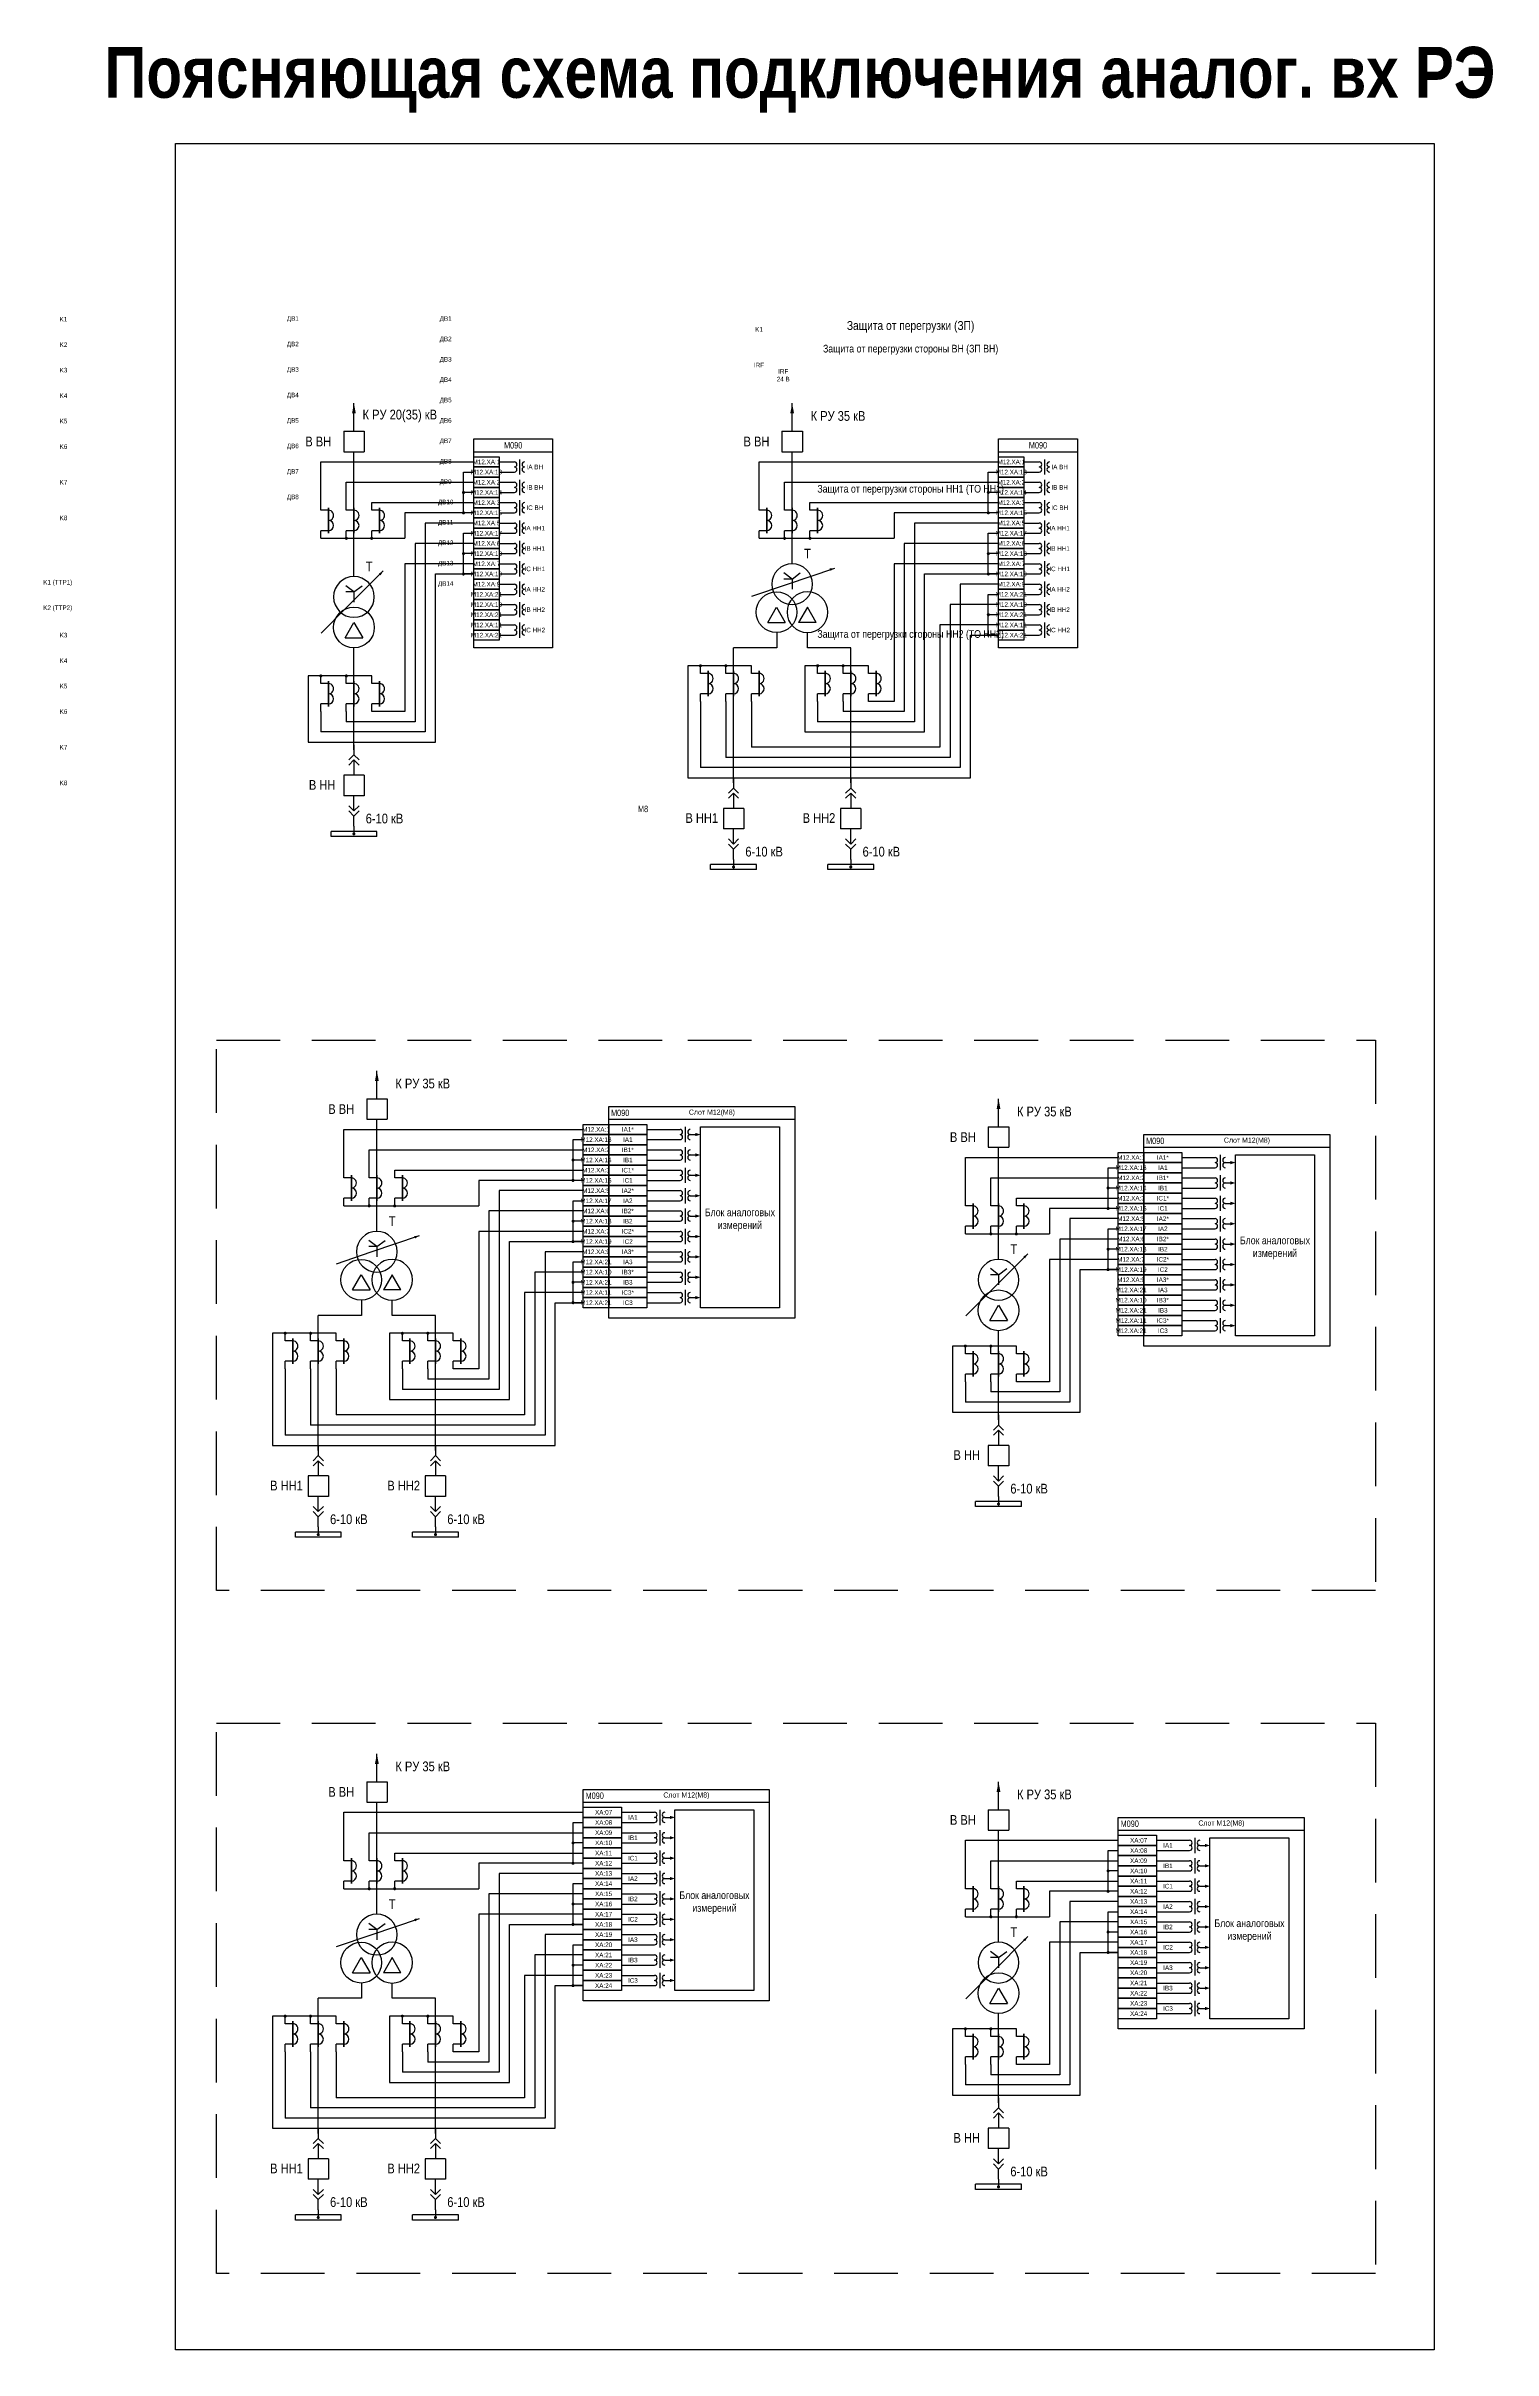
# Model space of a CAD drawing. Header units: millimetres. Extents: x 1657 to 5785, y -558 to 1129.
# Drawn here: x 4847 to 5415, y -159 to 745 of the extents above; entities that cross this region are included whole.
import ezdxf
from ezdxf.enums import TextEntityAlignment as Align

# ---------------------------------------------------------------- set-up
doc = ezdxf.new("R2010")
doc.units = ezdxf.units.MM
doc.linetypes.add('штриховая2', pattern=[0.375, 0.25, -0.125])
for name, color, linetype, lineweight in [('_ОРЗ_0.3', 7, 'Continuous', 30), ('TEXT', 7, 'Continuous', 25), ('Тонкая', 7, 'Continuous', 13)]:
    doc.layers.add(name, color=color, linetype=linetype, lineweight=lineweight)
doc.layers.add('Основная', color=7, linetype='Continuous')
doc.styles.add('1.8_Gost_RD', font='ARIALN.TTF', dxfattribs={"height": 1.8})
doc.styles.add('2.5_Gost_RD', font='ARIALN.TTF', dxfattribs={"height": 2.5})
doc.styles.add('2.5_ISOCPEUR', font='isocpeur.ttf', dxfattribs={"width": 0.9, "height": 2.5})
doc.styles.add('3.5_Gost_RD', font='ARIALN.TTF', dxfattribs={"height": 3.5})
doc.styles.add('Narrow', font='ARIALN.TTF')
doc.styles.add('Вывод', font='ARIALN.TTF', dxfattribs={"height": 2.5})
doc.styles.add('Компонент', font='ARIALN.TTF', dxfattribs={"height": 3.5})

# ---------------------------------------------------------------- blocks, each defined once
blk = doc.blocks.new('*U131')
at = {"layer": 'Основная', "ltscale": 0.25}
for p, q in [((2, 2), (0, 0)), ((0, 0), (2, -2))]:
    blk.add_line(p, q, dxfattribs=at)
blk = doc.blocks.new('*U123')
at = {"layer": 'Основная', "color": 0}
for p, q in [((0, 6), (0, 2)), ((0, 0), (0, -6))]:
    blk.add_line(p, q, dxfattribs=at)
at = {"ltscale": 0.25, "xscale": -1, "rotation": 90}
for p in [(0, 2), (0, 0)]:
    blk.add_blockref('*U131', p, dxfattribs=at)
at = {"layer": 'Основная'}
for tag, height, style, p in [('ОУ2', 3.5, 'Компонент', (-5, 6)), ('В2', 2.5, 'Вывод', (3, 6)), ('ОУ1', 3.5, 'Компонент', (-5, -6)), ('В1', 2.5, 'Вывод', (3, -6))]:
    blk.add_attdef(tag, text='', height=height, dxfattribs=dict(at, style=style)).set_placement(p, align=Align.MIDDLE_CENTER)
blk = doc.blocks.new('*U124')
at = {"layer": 'Основная'}
for p, q in [((0, 0), (-8, 0)), ((-8, -8), (-8, 0)), ((0, -8), (0, 0)), ((0, -8), (-8, -8))]:
    blk.add_line(p, q, dxfattribs=at)
at = {"layer": 'Основная', "style": '2.5_ISOCPEUR'}
blk.add_attdef('ОУ', text='', height=2.5, dxfattribs=at).set_placement((-15, -3), align=Align.MIDDLE_CENTER)
blk = doc.blocks.new('*U127')
at = {"layer": 'Основная', "color": 0}
for p, q in [((0, 0), (0, 6)), ((0, -6), (0, -2))]:
    blk.add_line(p, q, dxfattribs=at)
at = {"ltscale": 0.25, "rotation": 89.99999999999999}
for p in [(0, 0), (0, -2)]:
    blk.add_blockref('*U131', p, dxfattribs=at)
at = {"layer": 'Основная'}
for tag, height, style, p in [('ОУ1', 3.5, 'Компонент', (-5, 6)), ('В1', 2.5, 'Вывод', (3, 6)), ('ОУ2', 3.5, 'Компонент', (-5, -6)), ('В2', 2.5, 'Вывод', (3, -6))]:
    blk.add_attdef(tag, text='', height=height, dxfattribs=dict(at, style=style)).set_placement(p, align=Align.MIDDLE_CENTER)
blk = doc.blocks.new('*U122')
at = {"ltscale": 0.25}
for p, q in [((-3.46, -4), (0, 2)), ((0, 2), (3.46, -4)), ((-3.46, -4), (3.46, -4))]:
    blk.add_line(p, q, dxfattribs=at)
blk.add_circle((0, 0), 8, dxfattribs=at)
at = {"layer": 'Основная', "style": 'Компонент'}
blk.add_attdef('ОУ', text='', height=3.5, dxfattribs=at).set_placement((17, 0), align=Align.MIDDLE_CENTER)
blk = doc.blocks.new('*U125')
at = {"ltscale": 0.25}
for p, q in [((0, 0), (-20, 0)), ((14.44, 0), (0, 0))]:
    blk.add_line(p, q, dxfattribs=at)
blk.add_lwpolyline([(-18, 0, 1, 0, 0), (-20, 0, 0, 0, 0)], format="xyseb", dxfattribs=at)
at = {"layer": 'Основная', "style": '2.5_ISOCPEUR'}
blk.add_attdef('ОС', text='', height=2.5, dxfattribs=at).set_placement((3, 2), align=Align.MIDDLE_CENTER)
blk = doc.blocks.new('*U121')
at = {"ltscale": 0.25}
for q in [(-3.2, 4.4), (3.2, 4.4), (0, -2), (3.21, 2)]:
    blk.add_line((0, 2), q, dxfattribs=at)
blk.add_circle((0, 0), 8, dxfattribs=at)
at = {"layer": 'Основная', "style": 'Компонент'}
blk.add_attdef('ОУ', text='', height=3.5, dxfattribs=at).set_placement((-17, 0), align=Align.MIDDLE_CENTER)
blk = doc.blocks.new('*U126')
at = {"layer": 'Основная'}
for p, q in [((0, 0), (-8, 0)), ((-8, -8), (-8, 0)), ((0, -8), (0, 0)), ((0, -8), (-8, -8))]:
    blk.add_line(p, q, dxfattribs=at)
at = {"layer": 'Основная', "style": '2.5_ISOCPEUR'}
blk.add_attdef('ОУ', text='', height=2.5, dxfattribs=at).set_placement((-15, -3), align=Align.MIDDLE_CENTER)
blk = doc.blocks.new('*U130')
at = {"ltscale": 0.25}
for p, q in [((0, 4), (3, 4)), ((3, 7), (3, 4)), ((0, -4), (3, -4)), ((3, -4), (3, -7))]:
    blk.add_line(p, q, dxfattribs=at)
for centre, major_axis, start_param, end_param in [((0, -2), (-2, 0), 4.712389, 7.853982), ((0, 2), (0, -2), 3.141593, 6.283185)]:
    blk.add_ellipse(centre, major_axis=major_axis, ratio=1, start_param=start_param, end_param=end_param, dxfattribs=at)
at = {"layer": 'Основная', "color": 0, "lineweight": 50}
blk.add_line((0, -5), (0, 5), dxfattribs=at)
at = {"layer": 'Основная', "style": '2.5_ISOCPEUR'}
for tag, p in [('ОУ', (-6, 0)), ('В1', (5, 6)), ('В2', (5, -6))]:
    blk.add_attdef(tag, text='', height=2.5, dxfattribs=at).set_placement(p, align=Align.MIDDLE_CENTER)
blk = doc.blocks.new('*U128')
at = {"layer": 'Основная', "color": 0}
for p, q in [((0, 0), (18, 0)), ((0, -2), (0, 0)), ((18, -2), (18, 0)), ((0, -2), (18, -2))]:
    blk.add_line(p, q, dxfattribs=at)
at = {"layer": 'Основная', "style": '2.5_ISOCPEUR'}
blk.add_attdef('ОШ', text='', height=2.5, dxfattribs=at).set_placement((6, 4), align=Align.MIDDLE_CENTER)
blk = doc.blocks.new('*U129')
at = {"ltscale": 0.25}
for p, q in [((0, 4), (3, 4)), ((3, 7), (3, 4)), ((0, -4), (3, -4)), ((3, -4), (3, -7))]:
    blk.add_line(p, q, dxfattribs=at)
for centre, major_axis, start_param, end_param in [((0, -2), (-2, 0), 4.712389, 7.853982), ((0, 2), (0, -2), 3.141593, 6.283185)]:
    blk.add_ellipse(centre, major_axis=major_axis, ratio=1, start_param=start_param, end_param=end_param, dxfattribs=at)
at = {"layer": 'Основная', "color": 0, "lineweight": 50}
blk.add_line((0, -5), (0, 5), dxfattribs=at)
at = {"layer": 'Основная', "style": '2.5_ISOCPEUR'}
for tag, p in [('ОУ', (-6, 0)), ('В1', (5, 6)), ('В2', (5, -6))]:
    blk.add_attdef(tag, text='', height=2.5, dxfattribs=at).set_placement(p, align=Align.MIDDLE_CENTER)
blk = doc.blocks.new('*U114')
at = {"ltscale": 0.25}
blk.add_line((0, 0), (3, 0), dxfattribs=at)
blk.add_lwpolyline([(2, 0, 1.3, 0, 0), (4, 0, 0, 0, 0)], format="xyseb", dxfattribs=at)

msp = doc.modelspace()

# ---------------------------------------------------------------- linework, layer by layer
for p, q in [((4968, 594), (4968, 605)), ((5140, 594), (5140, 605)), ((4975, 566), (5015, 566)), ((5147, 566), (5221, 566)), ((4977, 332), (4977, 343)), ((5221, 321), (5221, 332)), ((4984, 304), (5058, 304)), ((5228, 293), (5268, 293)), ((4977, 64), (4977, 75)), ((5221, 53), (5221, 64)), ((4984, 36), (5058, 36)), ((5228, 25), (5268, 25))]:
    msp.add_line(p, q)
at = {"ltscale": 100}
for p, q in [((4955, 566), (4955, 582)), ((4955, 582), (5015, 582)), ((5025, 582), (5031, 582)), ((5033, 583), (5033, 577)), ((5127, 566), (5127, 582)), ((5127, 582), (5221, 582)), ((5231, 582), (5237, 582)), ((5239, 583), (5239, 577)), ((4965, 566), (4965, 574)), ((4965, 574), (5015, 574)), ((5011, 562), (5011, 578)), ((5011, 578), (5015, 578)), ((5015, 570), (5011, 570)), ((5025, 578), (5031, 578)), ((5025, 574), (5031, 574)), ((5025, 570), (5031, 570)), ((5033, 575), (5033, 569)), ((5137, 566), (5137, 574)), ((5137, 574), (5221, 574)), ((5217, 562), (5217, 578)), ((5217, 578), (5221, 578)), ((5221, 570), (5217, 570)), ((5231, 578), (5237, 578)), ((5231, 574), (5237, 574)), ((5231, 570), (5237, 570)), ((5239, 575), (5239, 569)), ((5011, 562), (4988, 562)), ((4988, 562), (4988, 552)), ((5015, 562), (5011, 562)), ((5025, 566), (5031, 566)), ((5025, 562), (5031, 562)), ((5033, 567), (5033, 561)), ((5217, 562), (5180, 562)), ((5180, 562), (5180, 552)), ((5221, 562), (5217, 562)), ((5231, 566), (5237, 566)), ((5231, 562), (5237, 562)), ((5239, 567), (5239, 561)), ((4955, 552), (4975, 552)), ((4975, 552), (4988, 552)), ((5011, 538), (5011, 554)), ((5011, 554), (5015, 554)), ((5025, 558), (5031, 558)), ((5025, 554), (5031, 554)), ((5033, 559), (5033, 553)), ((5127, 552), (5147, 552)), ((5147, 552), (5180, 552)), ((5217, 538), (5217, 554)), ((5217, 554), (5221, 554)), ((5231, 558), (5237, 558)), ((5231, 554), (5237, 554)), ((5239, 559), (5239, 553)), ((5015, 546), (5011, 546)), ((5025, 550), (5031, 550)), ((5025, 546), (5031, 546)), ((5033, 551), (5033, 545)), ((5033, 543), (5033, 537)), ((5221, 546), (5217, 546)), ((5231, 550), (5237, 550)), ((5231, 546), (5237, 546)), ((5239, 551), (5239, 545)), ((5239, 543), (5239, 537)), ((5015, 538), (5011, 538)), ((5025, 542), (5031, 542)), ((5025, 538), (5031, 538)), ((5025, 534), (5031, 534)), ((5033, 535), (5033, 529)), ((5221, 538), (5217, 538)), ((5231, 542), (5237, 542)), ((5231, 538), (5237, 538)), ((5231, 534), (5237, 534)), ((5239, 535), (5239, 529)), ((5025, 530), (5031, 530)), ((5025, 526), (5031, 526)), ((5033, 527), (5033, 521)), ((5217, 514), (5217, 530)), ((5217, 530), (5221, 530)), ((5231, 530), (5237, 530)), ((5231, 526), (5237, 526)), ((5239, 527), (5239, 521)), ((5025, 522), (5031, 522)), ((5025, 518), (5031, 518)), ((5033, 519), (5033, 513)), ((5221, 522), (5217, 522)), ((5231, 522), (5237, 522)), ((5231, 518), (5237, 518)), ((5239, 519), (5239, 513)), ((5025, 514), (5031, 514)), ((5221, 514), (5217, 514)), ((5231, 514), (5237, 514)), ((4955, 484), (4955, 476)), ((4965, 484), (4965, 480)), ((5104, 488), (5104, 462)), ((5114, 488), (5114, 466)), ((5124, 488), (5124, 470)), ((5150, 488), (5150, 480)), ((5160, 488), (5160, 484)), ((4964, 304), (4964, 320)), ((4964, 320), (5058, 320)), ((5083, 320), (5096, 320)), ((5098, 321), (5098, 315)), ((4974, 304), (4974, 312)), ((4974, 312), (5058, 312)), ((5054, 300), (5054, 316)), ((5054, 316), (5058, 316)), ((5058, 308), (5054, 308)), ((5083, 316), (5096, 316)), ((5083, 312), (5096, 312)), ((5083, 308), (5096, 308)), ((5098, 313), (5098, 307)), ((5208, 293), (5208, 309)), ((5208, 309), (5268, 309)), ((5293, 309), (5306, 309)), ((5308, 310), (5308, 304)), ((5054, 300), (5017, 300)), ((5017, 300), (5017, 290)), ((5058, 300), (5054, 300)), ((5083, 304), (5096, 304)), ((5083, 300), (5096, 300)), ((5098, 305), (5098, 299)), ((5218, 293), (5218, 301)), ((5218, 301), (5268, 301)), ((5264, 289), (5264, 305)), ((5264, 305), (5268, 305)), ((5293, 305), (5306, 305)), ((5293, 301), (5306, 301)), ((5308, 302), (5308, 296)), ((4964, 290), (4984, 290)), ((4984, 290), (5017, 290)), ((5054, 276), (5054, 292)), ((5054, 292), (5058, 292)), ((5083, 296), (5096, 296)), ((5083, 292), (5096, 292)), ((5098, 297), (5098, 291)), ((5268, 297), (5264, 297)), ((5293, 297), (5306, 297)), ((5293, 293), (5306, 293)), ((5308, 294), (5308, 288)), ((5058, 284), (5054, 284)), ((5083, 288), (5096, 288)), ((5083, 284), (5096, 284)), ((5098, 289), (5098, 283)), ((5098, 281), (5098, 275)), ((5264, 289), (5241, 289)), ((5241, 289), (5241, 279)), ((5268, 289), (5264, 289)), ((5264, 265), (5264, 281)), ((5264, 281), (5268, 281)), ((5293, 289), (5306, 289)), ((5293, 285), (5306, 285)), ((5293, 281), (5306, 281)), ((5308, 286), (5308, 280)), ((5058, 276), (5054, 276)), ((5083, 280), (5096, 280)), ((5083, 276), (5096, 276)), ((5083, 272), (5096, 272)), ((5098, 273), (5098, 267)), ((5208, 279), (5228, 279)), ((5228, 279), (5241, 279)), ((5268, 273), (5264, 273)), ((5293, 277), (5306, 277)), ((5293, 273), (5306, 273)), ((5308, 278), (5308, 272)), ((5054, 252), (5054, 268)), ((5054, 268), (5058, 268)), ((5083, 268), (5096, 268)), ((5083, 264), (5096, 264)), ((5098, 265), (5098, 259)), ((5268, 265), (5264, 265)), ((5293, 269), (5306, 269)), ((5293, 265), (5306, 265)), ((5308, 270), (5308, 264)), ((5058, 260), (5054, 260)), ((5083, 260), (5096, 260)), ((5083, 256), (5096, 256)), ((5098, 257), (5098, 251)), ((5293, 261), (5306, 261)), ((5293, 257), (5306, 257)), ((5308, 262), (5308, 256)), ((5308, 254), (5308, 248)), ((5058, 252), (5054, 252)), ((5083, 252), (5096, 252)), ((5293, 253), (5306, 253)), ((5293, 249), (5306, 249)), ((5293, 245), (5306, 245)), ((5308, 246), (5308, 240)), ((5293, 241), (5306, 241)), ((4941, 226), (4941, 200)), ((4951, 226), (4951, 204)), ((4961, 226), (4961, 208)), ((4987, 226), (4987, 218)), ((4997, 226), (4997, 222)), ((5208, 221), (5208, 213)), ((5218, 221), (5218, 217)), ((4964, 36), (4964, 52)), ((4964, 52), (5058, 52)), ((5054, 32), (5054, 48)), ((5054, 48), (5058, 48)), ((5073, 52), (5086, 52)), ((5073, 48), (5086, 48)), ((5088, 53), (5088, 47)), ((4974, 36), (4974, 44)), ((4974, 44), (5058, 44)), ((5058, 40), (5054, 40)), ((5073, 44), (5086, 44)), ((5073, 40), (5086, 40)), ((5088, 45), (5088, 39)), ((5088, 37), (5088, 31)), ((5208, 25), (5208, 41)), ((5208, 41), (5268, 41)), ((5264, 21), (5264, 37)), ((5264, 37), (5268, 37)), ((5283, 41), (5296, 41)), ((5283, 37), (5296, 37)), ((5298, 42), (5298, 36)), ((5054, 32), (5017, 32)), ((5017, 32), (5017, 22)), ((5058, 32), (5054, 32)), ((5073, 36), (5086, 36)), ((5073, 32), (5086, 32)), ((5073, 28), (5086, 28)), ((5088, 29), (5088, 23)), ((5218, 25), (5218, 33)), ((5218, 33), (5268, 33)), ((5268, 29), (5264, 29)), ((5283, 33), (5296, 33)), ((5283, 29), (5296, 29)), ((5298, 34), (5298, 28)), ((4964, 22), (4984, 22)), ((4984, 22), (5017, 22)), ((5054, 8), (5054, 24)), ((5054, 24), (5058, 24)), ((5073, 24), (5086, 24)), ((5073, 20), (5086, 20)), ((5088, 21), (5088, 15)), ((5264, 21), (5241, 21)), ((5241, 21), (5241, 11)), ((5268, 21), (5264, 21)), ((5283, 25), (5296, 25)), ((5283, 21), (5296, 21)), ((5298, 26), (5298, 20)), ((5058, 16), (5054, 16)), ((5073, 16), (5086, 16)), ((5073, 12), (5086, 12)), ((5088, 13), (5088, 7)), ((5208, 11), (5228, 11)), ((5228, 11), (5241, 11)), ((5264, -3), (5264, 13)), ((5264, 13), (5268, 13)), ((5283, 17), (5296, 17)), ((5283, 13), (5296, 13)), ((5298, 18), (5298, 12)), ((5298, 10), (5298, 4)), ((5058, 8), (5054, 8)), ((5054, -16), (5054, 0)), ((5054, 0), (5058, 0)), ((5073, 8), (5086, 8)), ((5073, 4), (5086, 4)), ((5073, 0), (5086, 0)), ((5088, 5), (5088, -1)), ((5268, 5), (5264, 5)), ((5283, 9), (5296, 9)), ((5283, 5), (5296, 5)), ((5283, 1), (5296, 1)), ((5298, 2), (5298, -4)), ((5058, -8), (5054, -8)), ((5073, -4), (5086, -4)), ((5073, -8), (5086, -8)), ((5088, -3), (5088, -9)), ((5268, -3), (5264, -3)), ((5283, -3), (5296, -3)), ((5283, -7), (5296, -7)), ((5298, -6), (5298, -12)), ((5058, -16), (5054, -16)), ((5073, -12), (5086, -12)), ((5073, -16), (5086, -16)), ((5088, -11), (5088, -17)), ((5283, -11), (5296, -11)), ((5283, -15), (5296, -15)), ((5298, -14), (5298, -20)), ((5283, -19), (5296, -19)), ((5283, -23), (5296, -23)), ((5283, -27), (5296, -27)), ((5298, -22), (5298, -28)), ((4941, -42), (4941, -68)), ((4951, -42), (4951, -64)), ((4961, -42), (4961, -60)), ((4987, -42), (4987, -50)), ((4997, -42), (4997, -46)), ((5208, -47), (5208, -55)), ((5218, -47), (5218, -51))]:
    msp.add_line(p, q, dxfattribs=at)
for points in [[(4898, 707), (5392, 707), (5392, -159), (4898, -159)], [(5015, 584), (5025, 584), (5025, 580), (5015, 580)], [(5015, 580), (5025, 580), (5025, 576), (5015, 576)], [(5221, 584), (5231, 584), (5231, 580), (5221, 580)], [(5221, 580), (5231, 580), (5231, 576), (5221, 576)], [(5015, 576), (5025, 576), (5025, 572), (5015, 572)], [(5015, 572), (5025, 572), (5025, 568), (5015, 568)], [(5221, 576), (5231, 576), (5231, 572), (5221, 572)], [(5221, 572), (5231, 572), (5231, 568), (5221, 568)], [(5015, 568), (5025, 568), (5025, 564), (5015, 564)], [(5015, 564), (5025, 564), (5025, 560), (5015, 560)], [(5221, 568), (5231, 568), (5231, 564), (5221, 564)], [(5221, 564), (5231, 564), (5231, 560), (5221, 560)], [(5015, 560), (5025, 560), (5025, 556), (5015, 556)], [(5015, 556), (5025, 556), (5025, 552), (5015, 552)], [(5015, 552), (5025, 552), (5025, 548), (5015, 548)], [(5221, 560), (5231, 560), (5231, 556), (5221, 556)], [(5221, 556), (5231, 556), (5231, 552), (5221, 552)], [(5221, 552), (5231, 552), (5231, 548), (5221, 548)], [(5015, 548), (5025, 548), (5025, 544), (5015, 544)], [(5015, 544), (5025, 544), (5025, 540), (5015, 540)], [(5221, 548), (5231, 548), (5231, 544), (5221, 544)], [(5221, 544), (5231, 544), (5231, 540), (5221, 540)], [(5015, 540), (5025, 540), (5025, 536), (5015, 536)], [(5015, 536), (5025, 536), (5025, 532), (5015, 532)], [(5221, 540), (5231, 540), (5231, 536), (5221, 536)], [(5221, 536), (5231, 536), (5231, 532), (5221, 532)], [(5015, 532), (5025, 532), (5025, 528), (5015, 528)], [(5015, 528), (5025, 528), (5025, 524), (5015, 524)], [(5221, 532), (5231, 532), (5231, 528), (5221, 528)], [(5221, 528), (5231, 528), (5231, 524), (5221, 524)], [(5015, 524), (5025, 524), (5025, 520), (5015, 520)], [(5015, 520), (5025, 520), (5025, 516), (5015, 516)], [(5015, 516), (5025, 516), (5025, 512), (5015, 512)], [(5221, 524), (5231, 524), (5231, 520), (5221, 520)], [(5221, 520), (5231, 520), (5231, 516), (5221, 516)], [(5221, 516), (5231, 516), (5231, 512), (5221, 512)], [(5058, 322), (5068, 322), (5068, 318), (5058, 318)], [(5058, 318), (5068, 318), (5068, 314), (5058, 314)], [(5068, 322), (5083, 322), (5083, 318), (5068, 318)], [(5068, 318), (5083, 318), (5083, 314), (5068, 314)], [(5104, 321), (5135, 321), (5135, 250), (5104, 250)], [(5058, 314), (5068, 314), (5068, 310), (5058, 310)], [(5058, 310), (5068, 310), (5068, 306), (5058, 306)], [(5068, 314), (5083, 314), (5083, 310), (5068, 310)], [(5068, 310), (5083, 310), (5083, 306), (5068, 306)], [(5268, 311), (5278, 311), (5278, 307), (5268, 307)], [(5278, 311), (5293, 311), (5293, 307), (5278, 307)], [(5314, 310), (5345, 310), (5345, 239), (5314, 239)], [(5058, 306), (5068, 306), (5068, 302), (5058, 302)], [(5058, 302), (5068, 302), (5068, 298), (5058, 298)], [(5068, 306), (5083, 306), (5083, 302), (5068, 302)], [(5068, 302), (5083, 302), (5083, 298), (5068, 298)], [(5268, 307), (5278, 307), (5278, 303), (5268, 303)], [(5268, 303), (5278, 303), (5278, 299), (5268, 299)], [(5268, 299), (5278, 299), (5278, 295), (5268, 295)], [(5278, 307), (5293, 307), (5293, 303), (5278, 303)], [(5278, 303), (5293, 303), (5293, 299), (5278, 299)], [(5278, 299), (5293, 299), (5293, 295), (5278, 295)], [(5058, 298), (5068, 298), (5068, 294), (5058, 294)], [(5058, 294), (5068, 294), (5068, 290), (5058, 290)], [(5058, 290), (5068, 290), (5068, 286), (5058, 286)], [(5068, 298), (5083, 298), (5083, 294), (5068, 294)], [(5068, 294), (5083, 294), (5083, 290), (5068, 290)], [(5068, 290), (5083, 290), (5083, 286), (5068, 286)], [(5268, 295), (5278, 295), (5278, 291), (5268, 291)], [(5268, 291), (5278, 291), (5278, 287), (5268, 287)], [(5278, 295), (5293, 295), (5293, 291), (5278, 291)], [(5278, 291), (5293, 291), (5293, 287), (5278, 287)], [(5058, 286), (5068, 286), (5068, 282), (5058, 282)], [(5058, 282), (5068, 282), (5068, 278), (5058, 278)], [(5068, 286), (5083, 286), (5083, 282), (5068, 282)], [(5068, 282), (5083, 282), (5083, 278), (5068, 278)], [(5268, 287), (5278, 287), (5278, 283), (5268, 283)], [(5268, 283), (5278, 283), (5278, 279), (5268, 279)], [(5278, 287), (5293, 287), (5293, 283), (5278, 283)], [(5278, 283), (5293, 283), (5293, 279), (5278, 279)], [(5058, 278), (5068, 278), (5068, 274), (5058, 274)], [(5058, 274), (5068, 274), (5068, 270), (5058, 270)], [(5068, 278), (5083, 278), (5083, 274), (5068, 274)], [(5068, 274), (5083, 274), (5083, 270), (5068, 270)], [(5268, 279), (5278, 279), (5278, 275), (5268, 275)], [(5268, 275), (5278, 275), (5278, 271), (5268, 271)], [(5278, 279), (5293, 279), (5293, 275), (5278, 275)], [(5278, 275), (5293, 275), (5293, 271), (5278, 271)], [(5058, 270), (5068, 270), (5068, 266), (5058, 266)], [(5058, 266), (5068, 266), (5068, 262), (5058, 262)], [(5068, 270), (5083, 270), (5083, 266), (5068, 266)], [(5068, 266), (5083, 266), (5083, 262), (5068, 262)], [(5268, 271), (5278, 271), (5278, 267), (5268, 267)], [(5268, 267), (5278, 267), (5278, 263), (5268, 263)], [(5268, 263), (5278, 263), (5278, 259), (5268, 259)], [(5278, 271), (5293, 271), (5293, 267), (5278, 267)], [(5278, 267), (5293, 267), (5293, 263), (5278, 263)], [(5278, 263), (5293, 263), (5293, 259), (5278, 259)], [(5058, 262), (5068, 262), (5068, 258), (5058, 258)], [(5058, 258), (5068, 258), (5068, 254), (5058, 254)], [(5058, 254), (5068, 254), (5068, 250), (5058, 250)], [(5068, 262), (5083, 262), (5083, 258), (5068, 258)], [(5068, 258), (5083, 258), (5083, 254), (5068, 254)], [(5068, 254), (5083, 254), (5083, 250), (5068, 250)], [(5268, 259), (5278, 259), (5278, 255), (5268, 255)], [(5268, 255), (5278, 255), (5278, 251), (5268, 251)], [(5278, 259), (5293, 259), (5293, 255), (5278, 255)], [(5278, 255), (5293, 255), (5293, 251), (5278, 251)], [(5268, 251), (5278, 251), (5278, 247), (5268, 247)], [(5268, 247), (5278, 247), (5278, 243), (5268, 243)], [(5278, 251), (5293, 251), (5293, 247), (5278, 247)], [(5278, 247), (5293, 247), (5293, 243), (5278, 243)], [(5268, 243), (5278, 243), (5278, 239), (5268, 239)], [(5278, 243), (5293, 243), (5293, 239), (5278, 239)], [(5058, 54), (5073, 54), (5073, 50), (5058, 50)], [(5058, 50), (5073, 50), (5073, 46), (5058, 46)], [(5058, 46), (5073, 46), (5073, 42), (5058, 42)], [(5094, 53), (5125, 53), (5125, -18), (5094, -18)], [(5058, 42), (5073, 42), (5073, 38), (5058, 38)], [(5058, 38), (5073, 38), (5073, 34), (5058, 34)], [(5268, 43), (5283, 43), (5283, 39), (5268, 39)], [(5268, 39), (5283, 39), (5283, 35), (5268, 35)], [(5304, 42), (5335, 42), (5335, -29), (5304, -29)], [(5058, 34), (5073, 34), (5073, 30), (5058, 30)], [(5058, 30), (5073, 30), (5073, 26), (5058, 26)], [(5268, 35), (5283, 35), (5283, 31), (5268, 31)], [(5268, 31), (5283, 31), (5283, 27), (5268, 27)], [(5058, 26), (5073, 26), (5073, 22), (5058, 22)], [(5058, 22), (5073, 22), (5073, 18), (5058, 18)], [(5268, 27), (5283, 27), (5283, 23), (5268, 23)], [(5268, 23), (5283, 23), (5283, 19), (5268, 19)], [(5268, 19), (5283, 19), (5283, 15), (5268, 15)], [(5058, 18), (5073, 18), (5073, 14), (5058, 14)], [(5058, 14), (5073, 14), (5073, 10), (5058, 10)], [(5058, 10), (5073, 10), (5073, 6), (5058, 6)], [(5268, 15), (5283, 15), (5283, 11), (5268, 11)], [(5268, 11), (5283, 11), (5283, 7), (5268, 7)], [(5058, 6), (5073, 6), (5073, 2), (5058, 2)], [(5058, 2), (5073, 2), (5073, -2), (5058, -2)], [(5268, 7), (5283, 7), (5283, 3), (5268, 3)], [(5268, 3), (5283, 3), (5283, -1), (5268, -1)], [(5058, -2), (5073, -2), (5073, -6), (5058, -6)], [(5058, -6), (5073, -6), (5073, -10), (5058, -10)], [(5268, -1), (5283, -1), (5283, -5), (5268, -5)], [(5268, -5), (5283, -5), (5283, -9), (5268, -9)], [(5268, -9), (5283, -9), (5283, -13), (5268, -13)], [(5058, -10), (5073, -10), (5073, -14), (5058, -14)], [(5058, -14), (5073, -14), (5073, -18), (5058, -18)], [(5268, -13), (5283, -13), (5283, -17), (5268, -17)], [(5268, -17), (5283, -17), (5283, -21), (5268, -21)], [(5268, -21), (5283, -21), (5283, -25), (5268, -25)], [(5268, -25), (5283, -25), (5283, -29), (5268, -29)]]:
    msp.add_lwpolyline(points, close=True, dxfattribs=at)
for points in [[(4968, 537), (4968, 586)], [(5140, 542), (5140, 586)], [(4968, 469), (4968, 509)], [(5117, 456), (5117, 509)], [(5163, 456), (5163, 509)], [(4968, 439), (4968, 436)], [(5117, 426), (5117, 423)], [(5163, 426), (5163, 423)], [(4977, 280), (4977, 324)], [(5221, 269), (5221, 313)], [(4954, 194), (4954, 247)], [(5000, 194), (5000, 247)], [(5221, 206), (5221, 241)], [(5221, 176), (5221, 173)], [(4954, 164), (4954, 161)], [(5000, 164), (5000, 161)], [(4977, 12), (4977, 56)], [(5221, 1), (5221, 45)], [(4954, -74), (4954, -21)], [(5000, -74), (5000, -21)], [(5221, -62), (5221, -27)], [(5221, -92), (5221, -95)], [(4954, -104), (4954, -107)], [(5000, -104), (5000, -107)]]:
    msp.add_lwpolyline(points)
for points in [[(5015, 586), (5046, 586)], [(5221, 586), (5252, 586)], [(5015, 558), (4996, 558), (4996, 476), (4955, 476)], [(5221, 558), (5188, 558), (5188, 480), (5150, 480)], [(5015, 550), (4992, 550), (4992, 480), (4965, 480)], [(5221, 550), (5184, 550), (5184, 484), (5160, 484)], [(4975, 498), (4950, 498), (4950, 472), (5000, 472), (5000, 538), (5015, 538)], [(5015, 542), (4988, 542), (4988, 484), (4975, 484)], [(5221, 534), (5206, 534), (5206, 462), (5104, 462)], [(5170, 502), (5145, 502), (5145, 476), (5192, 476), (5192, 538), (5221, 538)], [(5221, 542), (5180, 542), (5180, 488), (5170, 488)], [(5221, 526), (5202, 526), (5202, 466), (5114, 466)], [(5221, 518), (5198, 518), (5198, 470), (5124, 470)], [(5124, 502), (5099, 502), (5099, 458), (5210, 458), (5210, 514), (5221, 514)], [(5134, 515), (5134, 509), (5117, 509)], [(5163, 509), (5146, 509), (5146, 515)], [(5068, 324), (5141, 324)], [(5278, 313), (5351, 313)], [(5058, 296), (5025, 296), (5025, 218), (4987, 218)], [(5058, 288), (5021, 288), (5021, 222), (4997, 222)], [(5268, 285), (5249, 285), (5249, 213), (5208, 213)], [(5058, 272), (5043, 272), (5043, 200), (4941, 200)], [(5007, 240), (4982, 240), (4982, 214), (5029, 214), (5029, 276), (5058, 276)], [(5058, 280), (5017, 280), (5017, 226), (5007, 226)], [(5268, 277), (5245, 277), (5245, 217), (5218, 217)], [(5058, 264), (5039, 264), (5039, 204), (4951, 204)], [(5228, 235), (5203, 235), (5203, 209), (5253, 209), (5253, 265), (5268, 265)], [(5268, 269), (5241, 269), (5241, 221), (5228, 221)], [(5058, 256), (5035, 256), (5035, 208), (4961, 208)], [(4961, 240), (4936, 240), (4936, 196), (5047, 196), (5047, 252), (5058, 252)], [(4971, 253), (4971, 247), (4954, 247)], [(5000, 247), (4983, 247), (4983, 253)], [(5058, 56), (5131, 56)], [(5268, 45), (5341, 45)], [(5058, 28), (5025, 28), (5025, -50), (4987, -50)], [(5058, 20), (5021, 20), (5021, -46), (4997, -46)], [(5058, 12), (5017, 12), (5017, -42), (5007, -42)], [(5268, 17), (5249, 17), (5249, -55), (5208, -55)], [(5058, 4), (5043, 4), (5043, -68), (4941, -68)], [(5007, -28), (4982, -28), (4982, -54), (5029, -54), (5029, 8), (5058, 8)], [(5268, 9), (5245, 9), (5245, -51), (5218, -51)], [(5268, 1), (5241, 1), (5241, -47), (5228, -47)], [(5058, -4), (5039, -4), (5039, -64), (4951, -64)], [(5228, -33), (5203, -33), (5203, -59), (5253, -59), (5253, -3), (5268, -3)], [(4961, -28), (4936, -28), (4936, -72), (5047, -72), (5047, -16), (5058, -16)], [(4971, -15), (4971, -21), (4954, -21)], [(5058, -12), (5035, -12), (5035, -60), (4961, -60)], [(5000, -21), (4983, -21), (4983, -15)]]:
    msp.add_lwpolyline(points, dxfattribs=at)
at = {"ltscale": 0.25, "const_width": 0.6}
for points in [[(5010.7, 570, -1), (5011.3, 570, -1)], [(5010.7, 569.99, 1), (5011.3, 569.99, 1)], [(5216.7, 570, -1), (5217.3, 570, -1)], [(5216.7, 569.99, 1), (5217.3, 569.99, 1)], [(5010.7, 562, -1), (5011.3, 562, -1)], [(5010.7, 561.99, 1), (5011.3, 561.99, 1)], [(5216.7, 562, -1), (5217.3, 562, -1)], [(5216.7, 561.99, 1), (5217.3, 561.99, 1)], [(4964.7, 552, -1), (4965.3, 552, -1)], [(4964.7, 551.99, 1), (4965.3, 551.99, 1)], [(4974.7, 552, -1), (4975.3, 552, -1)], [(4974.7, 551.99, 1), (4975.3, 551.99, 1)], [(5136.7, 552, -1), (5137.3, 552, -1)], [(5136.7, 551.99, 1), (5137.3, 551.99, 1)], [(5146.7, 552, -1), (5147.3, 552, -1)], [(5146.7, 551.99, 1), (5147.3, 551.99, 1)], [(5010.7, 546, -1), (5011.3, 546, -1)], [(5010.7, 545.99, 1), (5011.3, 545.99, 1)], [(5216.7, 546, -1), (5217.3, 546, -1)], [(5216.7, 545.99, 1), (5217.3, 545.99, 1)], [(5010.7, 538, -1), (5011.3, 538, -1)], [(5010.7, 537.99, 1), (5011.3, 537.99, 1)], [(5216.7, 538, -1), (5217.3, 538, -1)], [(5216.7, 537.99, 1), (5217.3, 537.99, 1)], [(5216.7, 522, -1), (5217.3, 522, -1)], [(5216.7, 521.99, 1), (5217.3, 521.99, 1)], [(5216.7, 514, -1), (5217.3, 514, -1)], [(5216.7, 513.99, 1), (5217.3, 513.99, 1)], [(4954.7, 498, -1), (4955.3, 498, -1)], [(4954.7, 497.99, 1), (4955.3, 497.99, 1)], [(4964.7, 498, -1), (4965.3, 498, -1)], [(4964.7, 497.99, 1), (4965.3, 497.99, 1)], [(5103.7, 502, -1), (5104.3, 502, -1)], [(5103.7, 501.99, 1), (5104.3, 501.99, 1)], [(5113.7, 502, -1), (5114.3, 502, -1)], [(5113.7, 501.99, 1), (5114.3, 501.99, 1)], [(5149.7, 502, -1), (5150.3, 502, -1)], [(5149.7, 501.99, 1), (5150.3, 501.99, 1)], [(5159.7, 502, -1), (5160.3, 502, -1)], [(5159.7, 501.99, 1), (5160.3, 501.99, 1)], [(4967.7, 436, -1), (4968.3, 436, -1)], [(4967.7, 435.99, 1), (4968.3, 435.99, 1)], [(5116.7, 423, -1), (5117.3, 423, -1)], [(5116.7, 422.99, 1), (5117.3, 422.99, 1)], [(5162.7, 423, -1), (5163.3, 423, -1)], [(5162.7, 422.99, 1), (5163.3, 422.99, 1)], [(5053.7, 308, -1), (5054.3, 308, -1)], [(5053.7, 307.99, 1), (5054.3, 307.99, 1)], [(5053.7, 300, -1), (5054.3, 300, -1)], [(5053.7, 299.99, 1), (5054.3, 299.99, 1)], [(4973.7, 290, -1), (4974.3, 290, -1)], [(4973.7, 289.99, 1), (4974.3, 289.99, 1)], [(4983.7, 290, -1), (4984.3, 290, -1)], [(4983.7, 289.99, 1), (4984.3, 289.99, 1)], [(5263.7, 297, -1), (5264.3, 297, -1)], [(5263.7, 296.99, 1), (5264.3, 296.99, 1)], [(5263.7, 289, -1), (5264.3, 289, -1)], [(5263.7, 288.99, 1), (5264.3, 288.99, 1)], [(5053.7, 284, -1), (5054.3, 284, -1)], [(5053.7, 283.99, 1), (5054.3, 283.99, 1)], [(5053.7, 276, -1), (5054.3, 276, -1)], [(5053.7, 275.99, 1), (5054.3, 275.99, 1)], [(5217.7, 279, -1), (5218.3, 279, -1)], [(5217.7, 278.99, 1), (5218.3, 278.99, 1)], [(5227.7, 279, -1), (5228.3, 279, -1)], [(5227.7, 278.99, 1), (5228.3, 278.99, 1)], [(5263.7, 273, -1), (5264.3, 273, -1)], [(5263.7, 272.99, 1), (5264.3, 272.99, 1)], [(5263.7, 265, -1), (5264.3, 265, -1)], [(5263.7, 264.99, 1), (5264.3, 264.99, 1)], [(5053.7, 260, -1), (5054.3, 260, -1)], [(5053.7, 259.99, 1), (5054.3, 259.99, 1)], [(5053.7, 252, -1), (5054.3, 252, -1)], [(5053.7, 251.99, 1), (5054.3, 251.99, 1)], [(4940.7, 240, -1), (4941.3, 240, -1)], [(4940.7, 239.99, 1), (4941.3, 239.99, 1)], [(4950.7, 240, -1), (4951.3, 240, -1)], [(4950.7, 239.99, 1), (4951.3, 239.99, 1)], [(4986.7, 240, -1), (4987.3, 240, -1)], [(4986.7, 239.99, 1), (4987.3, 239.99, 1)], [(4996.7, 240, -1), (4997.3, 240, -1)], [(4996.7, 239.99, 1), (4997.3, 239.99, 1)], [(5207.7, 235, -1), (5208.3, 235, -1)], [(5207.7, 234.99, 1), (5208.3, 234.99, 1)], [(5217.7, 235, -1), (5218.3, 235, -1)], [(5217.7, 234.99, 1), (5218.3, 234.99, 1)], [(5220.7, 173, -1), (5221.3, 173, -1)], [(5220.7, 172.99, 1), (5221.3, 172.99, 1)], [(4953.7, 161, -1), (4954.3, 161, -1)], [(4953.7, 160.99, 1), (4954.3, 160.99, 1)], [(4999.7, 161, -1), (5000.3, 161, -1)], [(4999.7, 160.99, 1), (5000.3, 160.99, 1)], [(5053.7, 40, -1), (5054.3, 40, -1)], [(5053.7, 39.99, 1), (5054.3, 39.99, 1)], [(5053.7, 32, -1), (5054.3, 32, -1)], [(5053.7, 31.99, 1), (5054.3, 31.99, 1)], [(5263.7, 29, -1), (5264.3, 29, -1)], [(5263.7, 28.99, 1), (5264.3, 28.99, 1)], [(4973.7, 22, -1), (4974.3, 22, -1)], [(4973.7, 21.99, 1), (4974.3, 21.99, 1)], [(4983.7, 22, -1), (4984.3, 22, -1)], [(4983.7, 21.99, 1), (4984.3, 21.99, 1)], [(5263.7, 21, -1), (5264.3, 21, -1)], [(5263.7, 20.99, 1), (5264.3, 20.99, 1)], [(5053.7, 16, -1), (5054.3, 16, -1)], [(5053.7, 15.99, 1), (5054.3, 15.99, 1)], [(5217.7, 11, -1), (5218.3, 11, -1)], [(5217.7, 10.99, 1), (5218.3, 10.99, 1)], [(5227.7, 11, -1), (5228.3, 11, -1)], [(5227.7, 10.99, 1), (5228.3, 10.99, 1)], [(5053.7, 8, -1), (5054.3, 8, -1)], [(5053.7, 7.99, 1), (5054.3, 7.99, 1)], [(5263.7, 5, -1), (5264.3, 5, -1)], [(5263.7, 4.99, 1), (5264.3, 4.99, 1)], [(5053.7, -8, -1), (5054.3, -8, -1)], [(5053.7, -8.01, 1), (5054.3, -8.01, 1)], [(5263.7, -3, -1), (5264.3, -3, -1)], [(5263.7, -3.01, 1), (5264.3, -3.01, 1)], [(5053.7, -16, -1), (5054.3, -16, -1)], [(5053.7, -16.01, 1), (5054.3, -16.01, 1)], [(4940.7, -28, -1), (4941.3, -28, -1)], [(4940.7, -28.01, 1), (4941.3, -28.01, 1)], [(4950.7, -28, -1), (4951.3, -28, -1)], [(4950.7, -28.01, 1), (4951.3, -28.01, 1)], [(4986.7, -28, -1), (4987.3, -28, -1)], [(4986.7, -28.01, 1), (4987.3, -28.01, 1)], [(4996.7, -28, -1), (4997.3, -28, -1)], [(4996.7, -28.01, 1), (4997.3, -28.01, 1)], [(5207.7, -33, -1), (5208.3, -33, -1)], [(5207.7, -33.01, 1), (5208.3, -33.01, 1)], [(5217.7, -33, -1), (5218.3, -33, -1)], [(5217.7, -33.01, 1), (5218.3, -33.01, 1)], [(5220.7, -95, -1), (5221.3, -95, -1)], [(5220.7, -95.01, 1), (5221.3, -95.01, 1)], [(4953.7, -107, -1), (4954.3, -107, -1)], [(4953.7, -107.01, 1), (4954.3, -107.01, 1)], [(4999.7, -107, -1), (5000.3, -107, -1)], [(4999.7, -107.01, 1), (5000.3, -107.01, 1)]]:
    msp.add_lwpolyline(points, format="xyb", close=True, dxfattribs=at)
at = {"color": 2, "linetype": 'штриховая2', "ltscale": 100}
msp.add_lwpolyline([(4914, 355), (5099, 355), (5369, 355), (5369, 139), (4914, 139)], close=True, dxfattribs=at)
at = {"linetype": 'штриховая2', "ltscale": 100}
msp.add_lwpolyline([(4914, 87), (5099, 87), (5369, 87), (5369, -129), (4914, -129)], close=True, dxfattribs=at)
at = {"ltscale": 100}
for centre, start, end in [((5031, 581), 270, 90), ((5031, 579), 270, 90), ((5035, 581), 90, 270), ((5035, 579), 90, 270), ((5237, 581), 270, 90), ((5237, 579), 270, 90), ((5241, 581), 90, 270), ((5241, 579), 90, 270), ((5031, 573), 270, 90), ((5031, 571), 270, 90), ((5035, 573), 90, 270), ((5035, 571), 90, 270), ((5237, 573), 270, 90), ((5237, 571), 270, 90), ((5241, 573), 90, 270), ((5241, 571), 90, 270), ((5031, 565), 270, 90), ((5031, 563), 270, 90), ((5035, 565), 90, 270), ((5035, 563), 90, 270), ((5237, 565), 270, 90), ((5237, 563), 270, 90), ((5241, 565), 90, 270), ((5241, 563), 90, 270), ((5031, 557), 270, 90), ((5031, 555), 270, 90), ((5035, 557), 90, 270), ((5035, 555), 90, 270), ((5237, 557), 270, 90), ((5237, 555), 270, 90), ((5241, 557), 90, 270), ((5241, 555), 90, 270), ((5031, 549), 270, 90), ((5031, 547), 270, 90), ((5035, 549), 90, 270), ((5035, 547), 90, 270), ((5237, 549), 270, 90), ((5237, 547), 270, 90), ((5241, 549), 90, 270), ((5241, 547), 90, 270), ((5031, 541), 270, 90), ((5031, 539), 270, 90), ((5031, 533), 270, 90), ((5035, 541), 90, 270), ((5035, 539), 90, 270), ((5035, 533), 90, 270), ((5237, 541), 270, 90), ((5237, 539), 270, 90), ((5237, 533), 270, 90), ((5241, 541), 90, 270), ((5241, 539), 90, 270), ((5241, 533), 90, 270), ((5031, 531), 270, 90), ((5031, 525), 270, 90), ((5035, 531), 90, 270), ((5035, 525), 90, 270), ((5237, 531), 270, 90), ((5237, 525), 270, 90), ((5241, 531), 90, 270), ((5241, 525), 90, 270), ((5031, 523), 270, 90), ((5031, 517), 270, 90), ((5031, 515), 270, 90), ((5035, 523), 90, 270), ((5035, 517), 90, 270), ((5035, 515), 90, 270), ((5237, 523), 270, 90), ((5237, 517), 270, 90), ((5237, 515), 270, 90), ((5241, 523), 90, 270), ((5241, 517), 90, 270), ((5241, 515), 90, 270), ((5096, 319), 270, 90), ((5096, 317), 270, 90), ((5100, 319), 90, 270), ((5100, 317), 90, 270), ((5096, 311), 270, 90), ((5096, 309), 270, 90), ((5100, 311), 90, 270), ((5100, 309), 90, 270), ((5306, 308), 270, 90), ((5310, 308), 90, 270), ((5096, 303), 270, 90), ((5096, 301), 270, 90), ((5100, 303), 90, 270), ((5100, 301), 90, 270), ((5306, 306), 270, 90), ((5306, 300), 270, 90), ((5306, 298), 270, 90), ((5310, 306), 90, 270), ((5310, 300), 90, 270), ((5310, 298), 90, 270), ((5096, 295), 270, 90), ((5096, 293), 270, 90), ((5100, 295), 90, 270), ((5100, 293), 90, 270), ((5306, 292), 270, 90), ((5306, 290), 270, 90), ((5310, 292), 90, 270), ((5310, 290), 90, 270), ((5096, 287), 270, 90), ((5096, 285), 270, 90), ((5100, 287), 90, 270), ((5100, 285), 90, 270), ((5306, 284), 270, 90), ((5306, 282), 270, 90), ((5310, 284), 90, 270), ((5310, 282), 90, 270), ((5096, 279), 270, 90), ((5096, 277), 270, 90), ((5096, 271), 270, 90), ((5100, 279), 90, 270), ((5100, 277), 90, 270), ((5100, 271), 90, 270), ((5306, 276), 270, 90), ((5306, 274), 270, 90), ((5310, 276), 90, 270), ((5310, 274), 90, 270), ((5096, 269), 270, 90), ((5096, 263), 270, 90), ((5100, 269), 90, 270), ((5100, 263), 90, 270), ((5306, 268), 270, 90), ((5306, 266), 270, 90), ((5310, 268), 90, 270), ((5310, 266), 90, 270), ((5096, 261), 270, 90), ((5096, 255), 270, 90), ((5096, 253), 270, 90), ((5100, 261), 90, 270), ((5100, 255), 90, 270), ((5100, 253), 90, 270), ((5306, 260), 270, 90), ((5306, 258), 270, 90), ((5310, 260), 90, 270), ((5310, 258), 90, 270), ((5306, 252), 270, 90), ((5306, 250), 270, 90), ((5306, 244), 270, 90), ((5310, 252), 90, 270), ((5310, 250), 90, 270), ((5310, 244), 90, 270), ((5306, 242), 270, 90), ((5310, 242), 90, 270), ((5086, 51), 270, 90), ((5086, 49), 270, 90), ((5090, 51), 90, 270), ((5090, 49), 90, 270), ((5086, 43), 270, 90), ((5086, 41), 270, 90), ((5090, 43), 90, 270), ((5090, 41), 90, 270), ((5296, 40), 270, 90), ((5296, 38), 270, 90), ((5300, 40), 90, 270), ((5300, 38), 90, 270), ((5086, 35), 270, 90), ((5086, 33), 270, 90), ((5086, 27), 270, 90), ((5090, 35), 90, 270), ((5090, 33), 90, 270), ((5090, 27), 90, 270), ((5296, 32), 270, 90), ((5296, 30), 270, 90), ((5300, 32), 90, 270), ((5300, 30), 90, 270), ((5086, 25), 270, 90), ((5086, 19), 270, 90), ((5090, 25), 90, 270), ((5090, 19), 90, 270), ((5296, 24), 270, 90), ((5296, 22), 270, 90), ((5300, 24), 90, 270), ((5300, 22), 90, 270), ((5086, 17), 270, 90), ((5086, 11), 270, 90), ((5086, 9), 270, 90), ((5090, 17), 90, 270), ((5090, 11), 90, 270), ((5090, 9), 90, 270), ((5296, 16), 270, 90), ((5296, 14), 270, 90), ((5300, 16), 90, 270), ((5300, 14), 90, 270), ((5086, 3), 270, 90), ((5086, 1), 270, 90), ((5090, 3), 90, 270), ((5090, 1), 90, 270), ((5296, 8), 270, 90), ((5296, 6), 270, 90), ((5296, 0), 270, 90), ((5300, 8), 90, 270), ((5300, 6), 90, 270), ((5300, 0), 90, 270), ((5086, -5), 270, 90), ((5086, -7), 270, 90), ((5090, -5), 90, 270), ((5090, -7), 90, 270), ((5296, -2), 270, 90), ((5296, -8), 270, 90), ((5296, -10), 270, 90), ((5300, -2), 90, 270), ((5300, -8), 90, 270), ((5300, -10), 90, 270), ((5086, -13), 270, 90), ((5086, -15), 270, 90), ((5090, -13), 90, 270), ((5090, -15), 90, 270), ((5296, -16), 270, 90), ((5296, -18), 270, 90), ((5300, -16), 90, 270), ((5300, -18), 90, 270), ((5296, -24), 270, 90), ((5296, -26), 270, 90), ((5300, -24), 90, 270), ((5300, -26), 90, 270)]:
    msp.add_arc(centre, 1, start, end, dxfattribs=at)
at = {"layer": '_ОРЗ_0.3', "ltscale": 100}
for points in [[(5015, 591), (5046, 591), (5046, 509), (5015, 509)], [(5221, 591), (5252, 591), (5252, 509), (5221, 509)], [(5068, 329), (5141, 329), (5141, 246), (5068, 246)], [(5278, 318), (5351, 318), (5351, 235), (5278, 235)], [(5058, 61), (5131, 61), (5131, -22), (5058, -22)], [(5268, 50), (5341, 50), (5341, -33), (5268, -33)]]:
    msp.add_lwpolyline(points, close=True, dxfattribs=at)
at = {"layer": 'Тонкая', "ltscale": 0.3}
for points in [[(4968, 605, 0, 1.5, 0), (4968, 601, 0, 0, 0)], [(5140, 605, 0, 1.5, 0), (5140, 601, 0, 0, 0)], [(4977, 343, 0, 1.5, 0), (4977, 339, 0, 0, 0)], [(5221, 332, 0, 1.5, 0), (5221, 328, 0, 0, 0)], [(4977, 75, 0, 1.5, 0), (4977, 71, 0, 0, 0)], [(5221, 64, 0, 1.5, 0), (5221, 60, 0, 0, 0)]]:
    msp.add_lwpolyline(points, format="xyseb", dxfattribs=at)

# ---------------------------------------------------------------- block references
at = {"ltscale": 0.35, "rotation": 180}
for p in [(4964, 586), (5136, 586), (4973, 324), (5217, 313), (4973, 56), (5217, 45)]:
    msp.add_blockref('*U126', p, dxfattribs=at)
at = {"ltscale": 0.25}
for name, p, rotation in [('*U129', (4958, 559), 180), ('*U130', (4968, 559), 180), ('*U130', (4978, 559), 180), ('*U129', (5130, 559), 180), ('*U130', (5140, 559), 180), ('*U130', (5150, 559), 180), ('*U125', (4965.36, 525.05), 224.9999999999999), ('*U125', (5137.8, 533.91), 198.7392877131279), ('*U129', (4958, 491), 180), ('*U130', (4968, 491), 180), ('*U130', (4978, 491), 180), ('*U129', (5107, 495), 180), ('*U130', (5117, 495), 180), ('*U130', (5127, 495), 180), ('*U129', (5153, 495), 180), ('*U130', (5163, 495), 180), ('*U130', (5173, 495), 180), ('*U129', (4967, 297), 180), ('*U130', (4977, 297), 180), ('*U130', (4987, 297), 180), ('*U129', (5211, 286), 180), ('*U130', (5221, 286), 180), ('*U130', (5231, 286), 180), ('*U125', (4974.8, 271.91), 198.7392877131279), ('*U125', (5218.36, 257.05), 224.9999999999999), ('*U129', (4944, 233), 180), ('*U130', (4954, 233), 180), ('*U130', (4964, 233), 180), ('*U129', (4990, 233), 180), ('*U130', (5000, 233), 180), ('*U130', (5010, 233), 180), ('*U129', (5211, 228), 180), ('*U130', (5221, 228), 180), ('*U130', (5231, 228), 180), ('*U129', (4967, 29), 180), ('*U130', (4977, 29), 180), ('*U130', (4987, 29), 180), ('*U129', (5211, 18), 180), ('*U130', (5221, 18), 180), ('*U130', (5231, 18), 180), ('*U125', (4974.8, 3.91), 198.7392877131279), ('*U125', (5218.36, -10.95), 224.9999999999999), ('*U129', (4944, -35), 180), ('*U130', (4954, -35), 180), ('*U130', (4964, -35), 180), ('*U129', (4990, -35), 180), ('*U130', (5000, -35), 180), ('*U130', (5010, -35), 180), ('*U129', (5211, -40), 180), ('*U130', (5221, -40), 180), ('*U130', (5231, -40), 180)]:
    msp.add_blockref(name, p, dxfattribs=dict(at, rotation=rotation))
at = {"ltscale": 0.35, "xscale": -1}
for name, p in [('*U121', (4968, 529)), ('*U121', (5140, 534)), ('*U122', (5146, 523)), ('*U121', (4977, 272)), ('*U122', (4983, 261)), ('*U121', (5221, 261)), ('*U121', (4977, 4)), ('*U122', (4983, -7)), ('*U121', (5221, -7))]:
    msp.add_blockref(name, p, dxfattribs=at)
at = {"ltscale": 0.35}
for name, p in [('*U122', (4968, 517)), ('*U122', (5133.85, 523)), ('*U114', (5100, 318)), ('*U114', (5100, 310)), ('*U114', (5310, 307)), ('*U114', (5100, 302)), ('*U114', (5310, 299)), ('*U114', (5100, 294)), ('*U114', (5310, 291)), ('*U114', (5100, 286)), ('*U114', (5310, 283)), ('*U114', (5100, 278)), ('*U114', (5310, 275)), ('*U122', (4970.85, 261)), ('*U114', (5100, 270)), ('*U114', (5100, 262)), ('*U114', (5310, 267)), ('*U114', (5100, 254)), ('*U122', (5221, 249)), ('*U114', (5310, 259)), ('*U114', (5310, 251)), ('*U114', (5310, 243)), ('*U114', (5090, 50)), ('*U114', (5090, 42)), ('*U114', (5300, 39)), ('*U114', (5090, 34)), ('*U114', (5300, 31)), ('*U114', (5090, 26)), ('*U114', (5090, 18)), ('*U114', (5300, 23)), ('*U114', (5090, 10)), ('*U114', (5300, 15)), ('*U122', (4970.85, -7)), ('*U114', (5090, 2)), ('*U114', (5300, 7)), ('*U114', (5090, -6)), ('*U114', (5300, -1)), ('*U114', (5300, -9)), ('*U114', (5090, -14)), ('*U122', (5221, -19)), ('*U114', (5300, -17)), ('*U114', (5300, -25))]:
    msp.add_blockref(name, p, dxfattribs=at)
at = {"ltscale": 0.25, "xscale": -1, "rotation": 180}
for name, p in [('*U127', (4968, 465)), ('*U124', (4972, 451)), ('*U127', (5117, 452)), ('*U127', (5163, 452)), ('*U123', (4968, 445)), ('*U124', (5121, 438)), ('*U124', (5167, 438)), ('*U123', (5117, 432)), ('*U123', (5163, 432)), ('*U127', (5221, 202)), ('*U127', (4954, 190)), ('*U127', (5000, 190)), ('*U124', (5225, 188)), ('*U124', (4958, 176)), ('*U124', (5004, 176)), ('*U123', (5221, 182)), ('*U123', (4954, 170)), ('*U123', (5000, 170)), ('*U127', (5221, -66)), ('*U127', (4954, -78)), ('*U127', (5000, -78)), ('*U124', (5225, -80)), ('*U123', (5221, -86)), ('*U124', (4958, -92)), ('*U124', (5004, -92)), ('*U123', (4954, -98)), ('*U123', (5000, -98))]:
    msp.add_blockref(name, p, dxfattribs=at)
at = {"ltscale": 0.25, "xscale": -1}
for p in [(4977, 436.99), (5126, 423.99), (5172, 423.99), (5230, 173.99), (4963, 161.99), (5009, 161.99), (5230, -94.01), (4963, -106.01), (5009, -106.01)]:
    msp.add_blockref('*U128', p, dxfattribs=at)

# ---------------------------------------------------------------- texts
at = {"ltscale": 100}
for s, insert, char_height, width, attachment_point, style in [('{\\fArial Narrow|b1|i0|c204|p34;Поясняющая схема подключения аналог. вх РЭ}', (5143, 732), 20, 1350, 5, '2.5_Gost_RD'), ('K1', (4854, 638), 1.8, 6, 5, '1.8_Gost_RD'), ('ДВ1', (4944, 638), 1.8, 8, 5, '1.8_Gost_RD'), ('ДВ1', (5004, 638), 1.8, 8, 5, '1.8_Gost_RD'), ('K1', (5127, 634), 1.8, 6, 5, '1.8_Gost_RD'), ('K2', (4854, 628), 1.8, 6, 5, '1.8_Gost_RD'), ('ДВ2', (4944, 628), 1.8, 8, 5, '1.8_Gost_RD'), ('ДВ2', (5004, 630), 1.8, 8, 5, '1.8_Gost_RD'), ('K3', (4854, 618), 1.8, 6, 5, '1.8_Gost_RD'), ('ДВ3', (4944, 618), 1.8, 8, 5, '1.8_Gost_RD'), ('ДВ3', (5004, 622), 1.8, 8, 5, '1.8_Gost_RD'), ('ДВ4', (5004, 614), 1.8, 8, 5, '1.8_Gost_RD'), ('IRF', (5127, 620), 1.8, 6, 5, '1.8_Gost_RD'), ('IRF \\P24 В', (5136.5, 616), 1.8, 7, 5, '1.8_Gost_RD'), ('K4', (4854, 608), 1.8, 6, 5, '1.8_Gost_RD'), ('ДВ4', (4944, 608), 1.8, 8, 5, '1.8_Gost_RD'), ('ДВ5', (5004, 606), 1.8, 8, 5, '1.8_Gost_RD'), ('K5', (4854, 598), 1.8, 6, 5, '1.8_Gost_RD'), ('ДВ5', (4944, 598), 1.8, 8, 5, '1.8_Gost_RD'), ('ДВ6', (5004, 598), 1.8, 8, 5, '1.8_Gost_RD'), ('K6', (4854, 588), 1.8, 6, 5, '1.8_Gost_RD'), ('ДВ6', (4944, 588), 1.8, 8, 5, '1.8_Gost_RD'), ('ДВ7', (5004, 590), 1.8, 8, 5, '1.8_Gost_RD'), ('М090', (5030.5, 588.5), 2.5, 31, 5, '2.5_Gost_RD'), ('М090', (5236.5, 588.5), 2.5, 31, 5, '2.5_Gost_RD'), ('ДВ7', (4944, 578), 1.8, 8, 5, '1.8_Gost_RD'), ('ДВ8', (5004, 582), 1.8, 8, 5, '1.8_Gost_RD'), ('M12.XA:13', (5020, 578), 1.8, 10, 5, '1.8_Gost_RD'), ('M12.XA:1', (5020, 582), 1.8, 10, 5, '1.8_Gost_RD'), ('IA ВН', (5039, 580), 1.8, 15, 5, '1.8_Gost_RD'), ('M12.XA:13', (5226, 578), 1.8, 10, 5, '1.8_Gost_RD'), ('M12.XA:1', (5226, 582), 1.8, 10, 5, '1.8_Gost_RD'), ('IA ВН', (5245, 580), 1.8, 15, 5, '1.8_Gost_RD'), ('K7', (4854, 574), 1.8, 6, 5, '1.8_Gost_RD'), ('ДВ9', (5004, 574), 1.8, 8, 5, '1.8_Gost_RD'), ('M12.XA:14', (5020, 570), 1.8, 10, 5, '1.8_Gost_RD'), ('M12.XA:2', (5020, 574), 1.8, 10, 5, '1.8_Gost_RD'), ('IB ВН', (5039, 572), 1.8, 15, 5, '1.8_Gost_RD'), ('M12.XA:14', (5226, 570), 1.8, 10, 5, '1.8_Gost_RD'), ('M12.XA:2', (5226, 574), 1.8, 10, 5, '1.8_Gost_RD'), ('IB ВН', (5245, 572), 1.8, 15, 5, '1.8_Gost_RD'), ('K8', (4854, 560), 1.8, 6, 5, '1.8_Gost_RD'), ('ДВ8', (4944, 568), 1.8, 8, 5, '1.8_Gost_RD'), ('ДВ10', (5004, 566), 1.8, 8, 5, '1.8_Gost_RD'), ('M12.XA:15', (5020, 562), 1.8, 10, 5, '1.8_Gost_RD'), ('M12.XA:3', (5020, 566), 1.8, 10, 5, '1.8_Gost_RD'), ('IC ВН', (5039, 564), 1.8, 15, 5, '1.8_Gost_RD'), ('M12.XA:15', (5226, 562), 1.8, 10, 5, '1.8_Gost_RD'), ('M12.XA:3', (5226, 566), 1.8, 10, 5, '1.8_Gost_RD'), ('IC ВН', (5245, 564), 1.8, 15, 5, '1.8_Gost_RD'), ('ДВ11', (5004, 558), 1.8, 8, 5, '1.8_Gost_RD'), ('M12.XA:17', (5020, 554), 1.8, 10, 5, '1.8_Gost_RD'), ('M12.XA:5', (5020, 558), 1.8, 10, 5, '1.8_Gost_RD'), ('IA НН1', (5039, 556), 1.8, 15, 5, '1.8_Gost_RD'), ('M12.XA:17', (5226, 554), 1.8, 10, 5, '1.8_Gost_RD'), ('M12.XA:5', (5226, 558), 1.8, 10, 5, '1.8_Gost_RD'), ('IA НН1', (5245, 556), 1.8, 15, 5, '1.8_Gost_RD'), ('ДВ12', (5004, 550), 1.8, 8, 5, '1.8_Gost_RD'), ('ДВ13', (5004, 542), 1.8, 8, 5, '1.8_Gost_RD'), ('M12.XA:18', (5020, 546), 1.8, 10, 5, '1.8_Gost_RD'), ('M12.XA:6', (5020, 550), 1.8, 10, 5, '1.8_Gost_RD'), ('M12.XA:7', (5020, 542), 1.8, 10, 5, '1.8_Gost_RD'), ('IB НН1', (5039, 548), 1.8, 15, 5, '1.8_Gost_RD'), ('M12.XA:18', (5226, 546), 1.8, 10, 5, '1.8_Gost_RD'), ('M12.XA:6', (5226, 550), 1.8, 10, 5, '1.8_Gost_RD'), ('M12.XA:7', (5226, 542), 1.8, 10, 5, '1.8_Gost_RD'), ('IB НН1', (5245, 548), 1.8, 15, 5, '1.8_Gost_RD'), ('K1 (TTP1)', (4851.75, 534.5), 1.8, 10.5, 5, '1.8_Gost_RD'), ('ДВ14', (5004, 534), 1.8, 8, 5, '1.8_Gost_RD'), ('M12.XA:19', (5020, 538), 1.8, 10, 5, '1.8_Gost_RD'), ('M12.XA:9', (5020, 534), 1.8, 10, 5, '1.8_Gost_RD'), ('IC НН1', (5039, 540), 1.8, 15, 5, '1.8_Gost_RD'), ('M12.XA:19', (5226, 538), 1.8, 10, 5, '1.8_Gost_RD'), ('M12.XA:9', (5226, 534), 1.8, 10, 5, '1.8_Gost_RD'), ('IC НН1', (5245, 540), 1.8, 15, 5, '1.8_Gost_RD'), ('K2 (TTP2)', (4851.75, 524.5), 1.8, 10.5, 5, '1.8_Gost_RD'), ('M12.XA:21', (5020, 530), 1.8, 10, 5, '1.8_Gost_RD'), ('M12.XA:10', (5020, 526), 1.8, 10, 5, '1.8_Gost_RD'), ('IA НН2', (5039, 532), 1.8, 15, 5, '1.8_Gost_RD'), ('IB НН2', (5039, 524), 1.8, 15, 5, '1.8_Gost_RD'), ('M12.XA:21', (5226, 530), 1.8, 10, 5, '1.8_Gost_RD'), ('M12.XA:10', (5226, 526), 1.8, 10, 5, '1.8_Gost_RD'), ('IA НН2', (5245, 532), 1.8, 15, 5, '1.8_Gost_RD'), ('IB НН2', (5245, 524), 1.8, 15, 5, '1.8_Gost_RD'), ('M12.XA:21', (5020, 522), 1.8, 10, 5, '1.8_Gost_RD'), ('M12.XA:11', (5020, 518), 1.8, 10, 5, '1.8_Gost_RD'), ('IC НН2', (5039, 516), 1.8, 15, 5, '1.8_Gost_RD'), ('M12.XA:21', (5226, 522), 1.8, 10, 5, '1.8_Gost_RD'), ('M12.XA:11', (5226, 518), 1.8, 10, 5, '1.8_Gost_RD'), ('IC НН2', (5245, 516), 1.8, 15, 5, '1.8_Gost_RD'), ('K3', (4854, 514), 1.8, 6, 5, '1.8_Gost_RD'), ('M12.XA:21', (5020, 514), 1.8, 10, 5, '1.8_Gost_RD'), ('M12.XA:21', (5226, 514), 1.8, 10, 5, '1.8_Gost_RD'), ('K4', (4854, 504), 1.8, 6, 5, '1.8_Gost_RD'), ('K5', (4854, 494), 1.8, 6, 5, '1.8_Gost_RD'), ('K6', (4854, 484), 1.8, 6, 5, '1.8_Gost_RD'), ('K7', (4854, 470), 1.8, 6, 5, '1.8_Gost_RD'), ('K8', (4854, 456), 1.8, 6, 5, '1.8_Gost_RD'), ('M8', (5079.49, 447.05), 2.5, 3, 1, '3.5_Gost_RD'), ('М090', (5072.5, 326.5), 2.5, 11, 5, '2.5_Gost_RD'), ('Слот М12(М8)', (5108.5, 326.5), 2, 81, 5, '1.8_Gost_RD'), ('M12.XA:13', (5063, 316), 1.8, 10, 5, '1.8_Gost_RD'), ('M12.XA:1', (5063, 320), 1.8, 10, 5, '1.8_Gost_RD'), ('IA1*', (5075.5, 320), 1.8, 15, 5, '1.8_Gost_RD'), ('IA1', (5075.5, 316), 1.8, 15, 5, '1.8_Gost_RD'), ('М090', (5282.5, 315.5), 2.5, 11, 5, '2.5_Gost_RD'), ('Слот М12(М8)', (5318.5, 315.5), 2, 81, 5, '1.8_Gost_RD'), ('M12.XA:14', (5063, 308), 1.8, 10, 5, '1.8_Gost_RD'), ('M12.XA:2', (5063, 312), 1.8, 10, 5, '1.8_Gost_RD'), ('IВ1*', (5075.5, 312), 1.8, 15, 5, '1.8_Gost_RD'), ('IВ1', (5075.5, 308), 1.8, 15, 5, '1.8_Gost_RD'), ('M12.XA:1', (5273, 309), 1.8, 10, 5, '1.8_Gost_RD'), ('IA1*', (5285.5, 309), 1.8, 15, 5, '1.8_Gost_RD'), ('M12.XA:15', (5063, 300), 1.8, 10, 5, '1.8_Gost_RD'), ('M12.XA:3', (5063, 304), 1.8, 10, 5, '1.8_Gost_RD'), ('IС1*', (5075.5, 304), 1.8, 15, 5, '1.8_Gost_RD'), ('IC1', (5075.5, 300), 1.8, 15, 5, '1.8_Gost_RD'), ('M12.XA:13', (5273, 305), 1.8, 10, 5, '1.8_Gost_RD'), ('M12.XA:2', (5273, 301), 1.8, 10, 5, '1.8_Gost_RD'), ('IВ1*', (5285.5, 301), 1.8, 15, 5, '1.8_Gost_RD'), ('IA1', (5285.5, 305), 1.8, 15, 5, '1.8_Gost_RD'), ('M12.XA:17', (5063, 292), 1.8, 10, 5, '1.8_Gost_RD'), ('M12.XA:5', (5063, 296), 1.8, 10, 5, '1.8_Gost_RD'), ('IA2*', (5075.5, 296), 1.8, 15, 5, '1.8_Gost_RD'), ('IA2', (5075.5, 292), 1.8, 15, 5, '1.8_Gost_RD'), ('M12.XA:14', (5273, 297), 1.8, 10, 5, '1.8_Gost_RD'), ('M12.XA:15', (5273, 289), 1.8, 10, 5, '1.8_Gost_RD'), ('M12.XA:3', (5273, 293), 1.8, 10, 5, '1.8_Gost_RD'), ('IС1*', (5285.5, 293), 1.8, 15, 5, '1.8_Gost_RD'), ('IC1', (5285.5, 289), 1.8, 15, 5, '1.8_Gost_RD'), ('IВ1', (5285.5, 297), 1.8, 15, 5, '1.8_Gost_RD'), ('M12.XA:18', (5063, 284), 1.8, 10, 5, '1.8_Gost_RD'), ('M12.XA:6', (5063, 288), 1.8, 10, 5, '1.8_Gost_RD'), ('M12.XA:7', (5063, 280), 1.8, 10, 5, '1.8_Gost_RD'), ('IС2*', (5075.5, 280), 1.8, 15, 5, '1.8_Gost_RD'), ('IВ2*', (5075.5, 288), 1.8, 15, 5, '1.8_Gost_RD'), ('IВ2', (5075.5, 284), 1.8, 15, 5, '1.8_Gost_RD'), ('M12.XA:17', (5273, 281), 1.8, 10, 5, '1.8_Gost_RD'), ('M12.XA:5', (5273, 285), 1.8, 10, 5, '1.8_Gost_RD'), ('IA2*', (5285.5, 285), 1.8, 15, 5, '1.8_Gost_RD'), ('IA2', (5285.5, 281), 1.8, 15, 5, '1.8_Gost_RD'), ('M12.XA:19', (5063, 276), 1.8, 10, 5, '1.8_Gost_RD'), ('M12.XA:9', (5063, 272), 1.8, 10, 5, '1.8_Gost_RD'), ('IA3*', (5075.5, 272), 1.8, 15, 5, '1.8_Gost_RD'), ('IC2', (5075.5, 276), 1.8, 15, 5, '1.8_Gost_RD'), ('M12.XA:18', (5273, 273), 1.8, 10, 5, '1.8_Gost_RD'), ('M12.XA:6', (5273, 277), 1.8, 10, 5, '1.8_Gost_RD'), ('IВ2*', (5285.5, 277), 1.8, 15, 5, '1.8_Gost_RD'), ('IВ2', (5285.5, 273), 1.8, 15, 5, '1.8_Gost_RD'), ('M12.XA:21', (5063, 268), 1.8, 10, 5, '1.8_Gost_RD'), ('M12.XA:10', (5063, 264), 1.8, 10, 5, '1.8_Gost_RD'), ('IВ3*', (5075.5, 264), 1.8, 15, 5, '1.8_Gost_RD'), ('IA3', (5075.5, 268), 1.8, 15, 5, '1.8_Gost_RD'), ('M12.XA:19', (5273, 265), 1.8, 10, 5, '1.8_Gost_RD'), ('M12.XA:7', (5273, 269), 1.8, 10, 5, '1.8_Gost_RD'), ('IС2*', (5285.5, 269), 1.8, 15, 5, '1.8_Gost_RD'), ('IC2', (5285.5, 265), 1.8, 15, 5, '1.8_Gost_RD'), ('M12.XA:21', (5063, 260), 1.8, 10, 5, '1.8_Gost_RD'), ('M12.XA:11', (5063, 256), 1.8, 10, 5, '1.8_Gost_RD'), ('IС3*', (5075.5, 256), 1.8, 15, 5, '1.8_Gost_RD'), ('IВ3', (5075.5, 260), 1.8, 15, 5, '1.8_Gost_RD'), ('M12.XA:21', (5273, 257), 1.8, 10, 5, '1.8_Gost_RD'), ('M12.XA:10', (5273, 253), 1.8, 10, 5, '1.8_Gost_RD'), ('M12.XA:9', (5273, 261), 1.8, 10, 5, '1.8_Gost_RD'), ('IA3*', (5285.5, 261), 1.8, 15, 5, '1.8_Gost_RD'), ('IВ3*', (5285.5, 253), 1.8, 15, 5, '1.8_Gost_RD'), ('IA3', (5285.5, 257), 1.8, 15, 5, '1.8_Gost_RD'), ('M12.XA:21', (5063, 252), 1.8, 10, 5, '1.8_Gost_RD'), ('IC3', (5075.5, 252), 1.8, 15, 5, '1.8_Gost_RD'), ('M12.XA:21', (5273, 249), 1.8, 10, 5, '1.8_Gost_RD'), ('M12.XA:11', (5273, 245), 1.8, 10, 5, '1.8_Gost_RD'), ('IС3*', (5285.5, 245), 1.8, 15, 5, '1.8_Gost_RD'), ('IВ3', (5285.5, 249), 1.8, 15, 5, '1.8_Gost_RD'), ('M12.XA:21', (5273, 241), 1.8, 10, 5, '1.8_Gost_RD'), ('IC3', (5285.5, 241), 1.8, 15, 5, '1.8_Gost_RD'), ('М090', (5062.5, 58.5), 2.5, 11, 5, '2.5_Gost_RD'), ('Слот М12(М8)', (5098.5, 58.5), 2, 81, 5, '1.8_Gost_RD'), ('XA:07', (5066, 52), 1.8, 10, 5, '1.8_Gost_RD'), ('XA:08', (5066, 48), 1.8, 10, 5, '1.8_Gost_RD'), ('IA1', (5077.5, 50), 1.8, 15, 5, '1.8_Gost_RD'), ('М090', (5272.5, 47.5), 2.5, 11, 5, '2.5_Gost_RD'), ('Слот М12(М8)', (5308.5, 47.5), 2, 81, 5, '1.8_Gost_RD'), ('XA:09', (5066, 44), 1.8, 10, 5, '1.8_Gost_RD'), ('XA:10', (5066, 40), 1.8, 10, 5, '1.8_Gost_RD'), ('XA:11', (5066, 36), 1.8, 10, 5, '1.8_Gost_RD'), ('IВ1', (5077.5, 42), 1.8, 15, 5, '1.8_Gost_RD'), ('XA:07', (5276, 41), 1.8, 10, 5, '1.8_Gost_RD'), ('XA:08', (5276, 37), 1.8, 10, 5, '1.8_Gost_RD'), ('IA1', (5287.5, 39), 1.8, 15, 5, '1.8_Gost_RD'), ('XA:12', (5066, 32), 1.8, 10, 5, '1.8_Gost_RD'), ('XA:13', (5066, 28), 1.8, 10, 5, '1.8_Gost_RD'), ('IC1', (5077.5, 34), 1.8, 15, 5, '1.8_Gost_RD'), ('XA:09', (5276, 33), 1.8, 10, 5, '1.8_Gost_RD'), ('XA:10', (5276, 29), 1.8, 10, 5, '1.8_Gost_RD'), ('IВ1', (5287.5, 31), 1.8, 15, 5, '1.8_Gost_RD'), ('XA:14', (5066, 24), 1.8, 10, 5, '1.8_Gost_RD'), ('XA:15', (5066, 20), 1.8, 10, 5, '1.8_Gost_RD'), ('IA2', (5077.5, 26), 1.8, 15, 5, '1.8_Gost_RD'), ('IВ2', (5077.5, 18), 1.8, 15, 5, '1.8_Gost_RD'), ('XA:11', (5276, 25), 1.8, 10, 5, '1.8_Gost_RD'), ('XA:12', (5276, 21), 1.8, 10, 5, '1.8_Gost_RD'), ('IC1', (5287.5, 23), 1.8, 15, 5, '1.8_Gost_RD'), ('XA:16', (5066, 16), 1.8, 10, 5, '1.8_Gost_RD'), ('XA:17', (5066, 12), 1.8, 10, 5, '1.8_Gost_RD'), ('IC2', (5077.5, 10), 1.8, 15, 5, '1.8_Gost_RD'), ('XA:13', (5276, 17), 1.8, 10, 5, '1.8_Gost_RD'), ('XA:14', (5276, 13), 1.8, 10, 5, '1.8_Gost_RD'), ('XA:15', (5276, 9), 1.8, 10, 5, '1.8_Gost_RD'), ('IA2', (5287.5, 15), 1.8, 15, 5, '1.8_Gost_RD'), ('XA:18', (5066, 8), 1.8, 10, 5, '1.8_Gost_RD'), ('XA:19', (5066, 4), 1.8, 10, 5, '1.8_Gost_RD'), ('XA:20', (5066, 0), 1.8, 10, 5, '1.8_Gost_RD'), ('IA3', (5077.5, 2), 1.8, 15, 5, '1.8_Gost_RD'), ('XA:16', (5276, 5), 1.8, 10, 5, '1.8_Gost_RD'), ('XA:17', (5276, 1), 1.8, 10, 5, '1.8_Gost_RD'), ('IВ2', (5287.5, 7), 1.8, 15, 5, '1.8_Gost_RD'), ('XA:21', (5066, -4), 1.8, 10, 5, '1.8_Gost_RD'), ('XA:22', (5066, -8), 1.8, 10, 5, '1.8_Gost_RD'), ('IВ3', (5077.5, -6), 1.8, 15, 5, '1.8_Gost_RD'), ('XA:18', (5276, -3), 1.8, 10, 5, '1.8_Gost_RD'), ('XA:19', (5276, -7), 1.8, 10, 5, '1.8_Gost_RD'), ('IC2', (5287.5, -1), 1.8, 15, 5, '1.8_Gost_RD'), ('IA3', (5287.5, -9), 1.8, 15, 5, '1.8_Gost_RD'), ('XA:23', (5066, -12), 1.8, 10, 5, '1.8_Gost_RD'), ('XA:24', (5066, -16), 1.8, 10, 5, '1.8_Gost_RD'), ('IC3', (5077.5, -14), 1.8, 15, 5, '1.8_Gost_RD'), ('XA:20', (5276, -11), 1.8, 10, 5, '1.8_Gost_RD'), ('XA:21', (5276, -15), 1.8, 10, 5, '1.8_Gost_RD'), ('XA:22', (5276, -19), 1.8, 10, 5, '1.8_Gost_RD'), ('IВ3', (5287.5, -17), 1.8, 15, 5, '1.8_Gost_RD'), ('XA:23', (5276, -23), 1.8, 10, 5, '1.8_Gost_RD'), ('XA:24', (5276, -27), 1.8, 10, 5, '1.8_Gost_RD'), ('IC3', (5287.5, -25), 1.8, 15, 5, '1.8_Gost_RD')]:
    msp.add_mtext(s, dxfattribs=dict(at, insert=insert, char_height=char_height, width=width, attachment_point=attachment_point, style=style))
at = {"color": 30, "ltscale": 100, "true_color": 0xef8637, "attachment_point": 5, "style": '3.5_Gost_RD'}
for s, insert, char_height, width in [('\\pxsm0.7;Защита от перегрузки (ЗП)', (5186.5, 635), 3.5, 85), ('\\pxsm0.7;Защита от перегрузки стороны ВН (ЗП ВН)', (5186.5, 626), 3, 81), ('\\pxsm0.7;Защита от перегрузки стороны НН1 (ТО НН1)', (5186.5, 571), 3, 81), ('\\pxsm0.7;Защита от перегрузки стороны НН2 (ТО НН2)', (5186.5, 514), 3, 81)]:
    msp.add_mtext(s, dxfattribs=dict(at, insert=insert, char_height=char_height, width=width))
at = {"char_height": 3.8, "width": 53.3807, "attachment_point": 5, "style": 'Narrow'}
for s, insert in [('\\pxi-3,l3,t3;К РУ 20(35) кВ', (4986, 600)), ('\\pxi-3,l3,t3;К РУ 35 кВ', (5158, 600)), ('\\pxi-3,l3,t3;В ВН', (4954, 590)), ('\\pxi-3,l3,t3;В ВН', (5126, 590)), ('\\pxi-3,l3,t3;Т', (4974, 541)), ('\\pxi-3,l3,t3;Т', (5146, 546)), ('\\pxi-3,l3,t3;В НН', (4955.52, 455.22)), ('\\pxi-3,l3,t3;6-10 кВ', (4980, 442)), ('\\pxi-3,l3,t3;В НН1', (5104.52, 442.22)), ('\\pxi-3,l3,t3;В НН2', (5150.52, 442.22)), ('\\pxi-3,l3,t3;6-10 кВ', (5129, 429)), ('\\pxi-3,l3,t3;6-10 кВ', (5175, 429)), ('\\pxi-3,l3,t3;К РУ 35 кВ', (4995, 338)), ('\\pxi-3,l3,t3;В ВН', (4963, 328)), ('\\pxi-3,l3,t3;К РУ 35 кВ', (5239, 327)), ('\\pxi-3,l3,t3;В ВН', (5207, 317)), ('\\pxi-3,l3,t3;Т', (4983, 284)), ('\\pxi-3,l3,t3;Т', (5227, 273)), ('\\pxi-3,l3,t3;В НН', (5208.52, 192.22)), ('\\pxi-3,l3,t3;В НН1', (4941.52, 180.22)), ('\\pxi-3,l3,t3;В НН2', (4987.52, 180.22)), ('\\pxi-3,l3,t3;6-10 кВ', (5233, 179)), ('\\pxi-3,l3,t3;6-10 кВ', (4966, 167)), ('\\pxi-3,l3,t3;6-10 кВ', (5012, 167)), ('\\pxi-3,l3,t3;К РУ 35 кВ', (4995, 70)), ('\\pxi-3,l3,t3;В ВН', (4963, 60)), ('\\pxi-3,l3,t3;К РУ 35 кВ', (5239, 59)), ('\\pxi-3,l3,t3;В ВН', (5207, 49)), ('\\pxi-3,l3,t3;Т', (4983, 16)), ('\\pxi-3,l3,t3;Т', (5227, 5)), ('\\pxi-3,l3,t3;В НН', (5208.52, -75.78)), ('\\pxi-3,l3,t3;В НН1', (4941.52, -87.78)), ('\\pxi-3,l3,t3;В НН2', (4987.52, -87.78)), ('\\pxi-3,l3,t3;6-10 кВ', (5233, -89)), ('\\pxi-3,l3,t3;6-10 кВ', (4966, -101)), ('\\pxi-3,l3,t3;6-10 кВ', (5012, -101))]:
    msp.add_mtext(s, dxfattribs=dict(at, insert=insert))
at = {"layer": 'TEXT', "ltscale": 100, "char_height": 3, "width": 31, "attachment_point": 5, "style": '2.5_Gost_RD'}
for insert in [(5119.5, 284.5), (5329.5, 273.5), (5109.5, 16.5), (5319.5, 5.5)]:
    msp.add_mtext('Блок аналоговых измерений', dxfattribs=dict(at, insert=insert))

doc.saveas('drawing.dxf')
